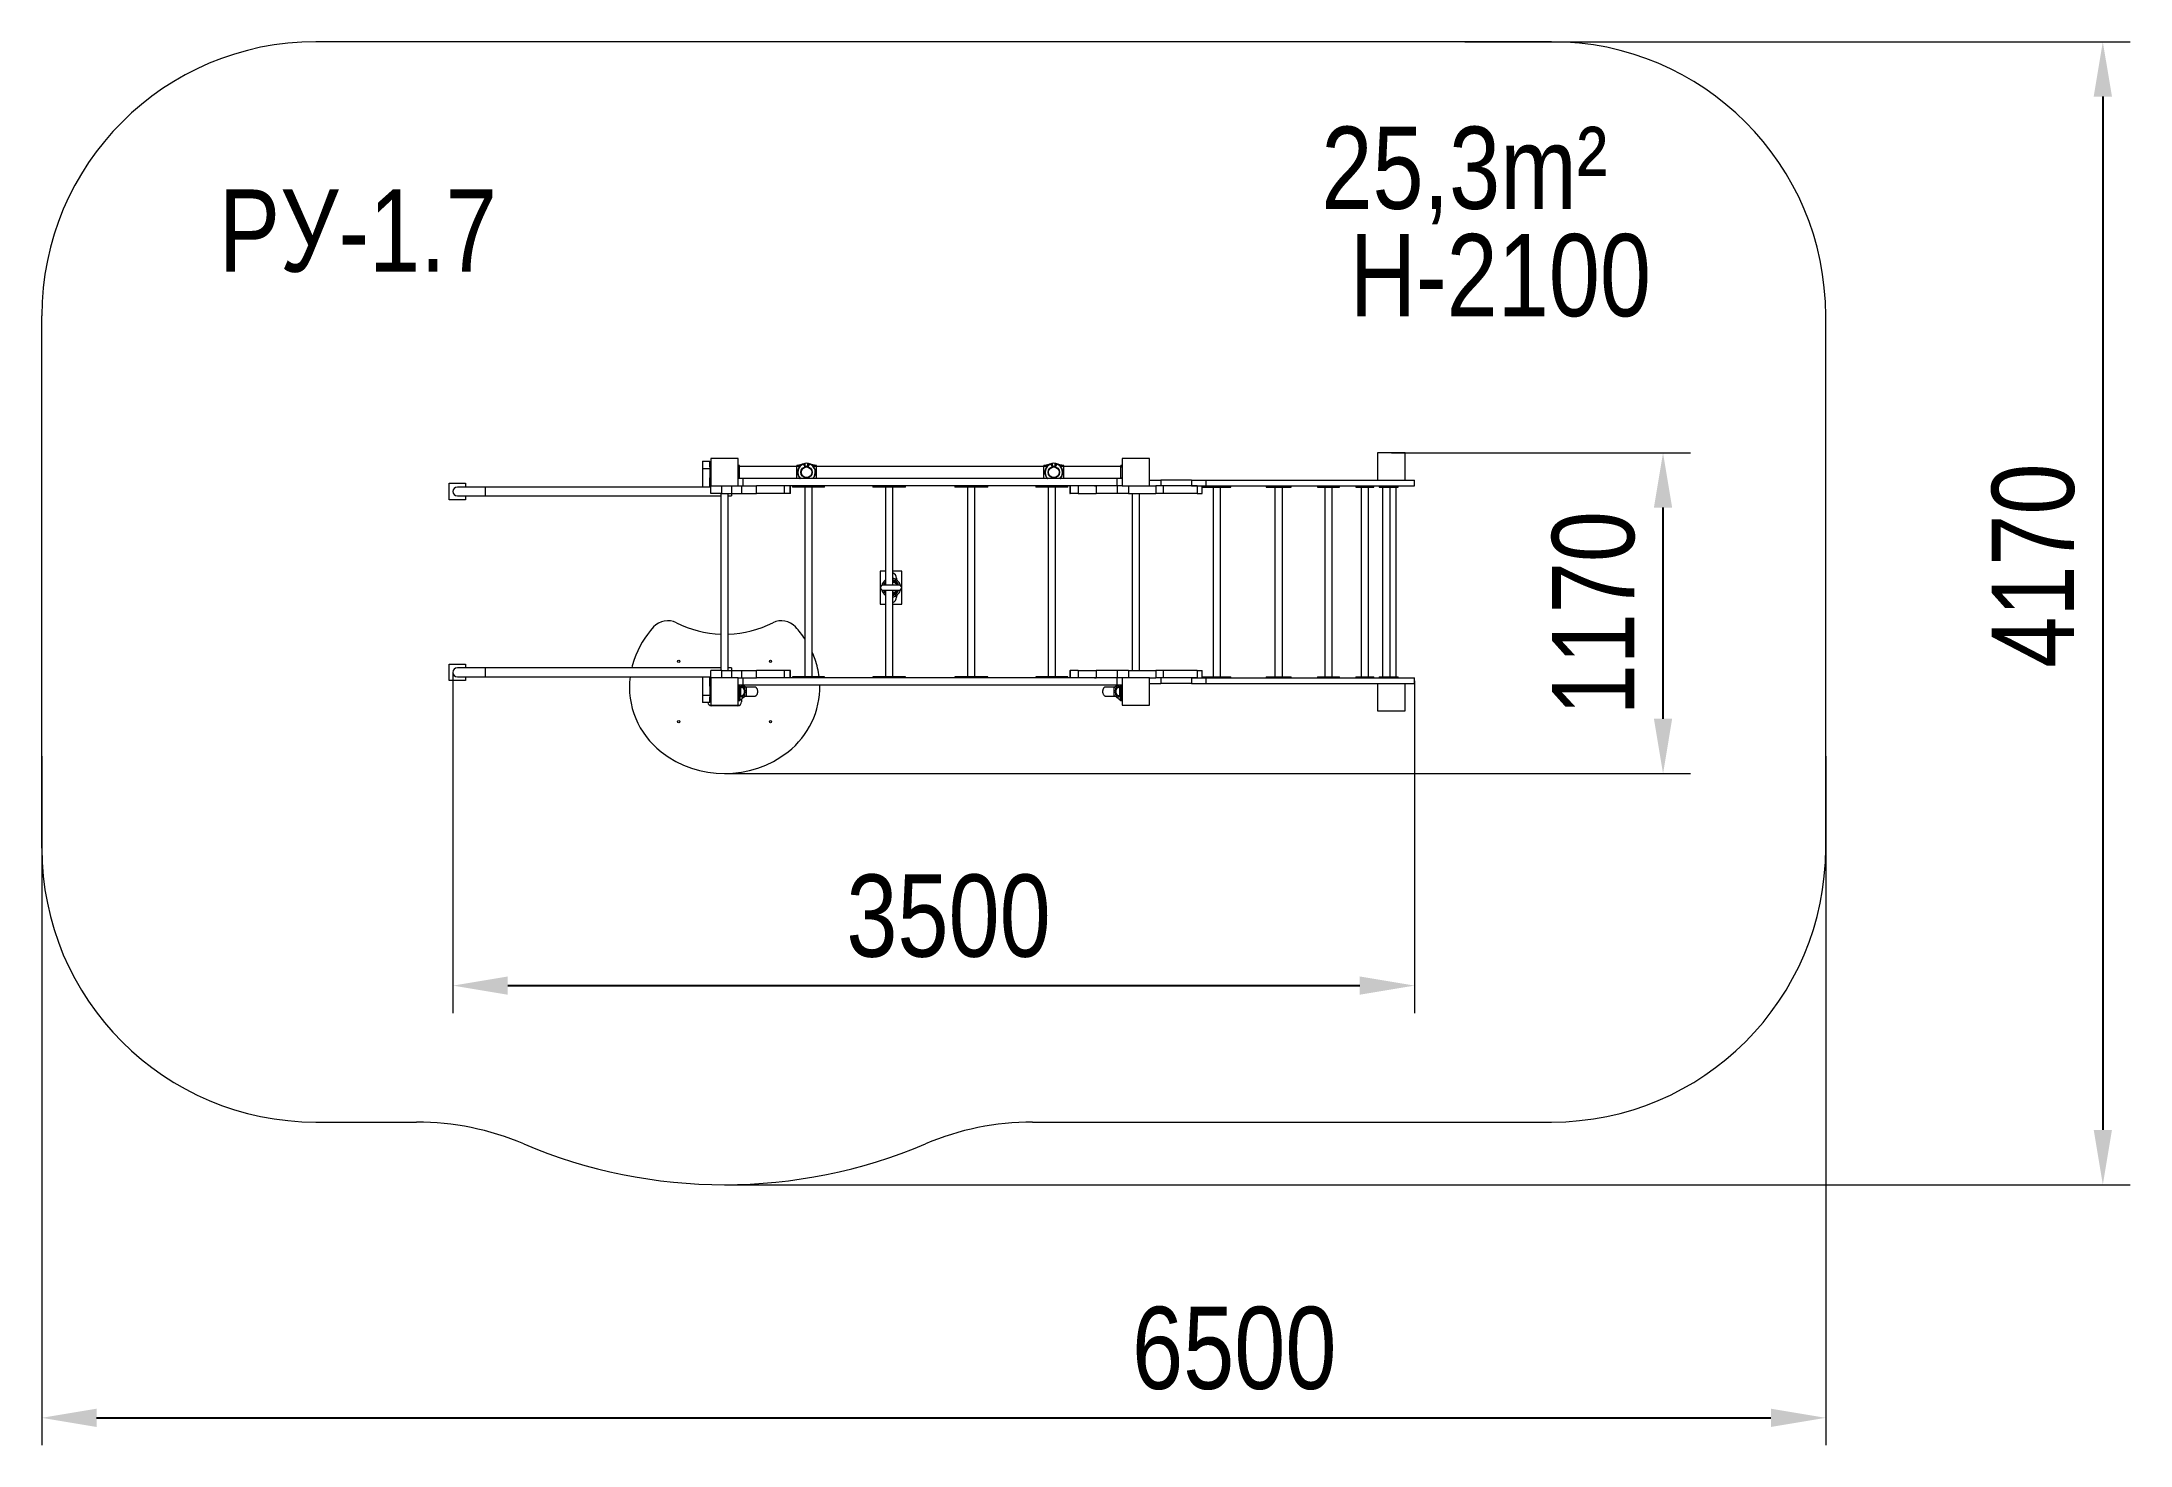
# Model space of a CAD drawing. Header units: millimetres. Extents: x -3588 to 4030, y -3142 to 1979.
import ezdxf

# ---------------------------------------------------------------- set-up
doc = ezdxf.new("R2010")
doc.units = ezdxf.units.MM
for name, color, linetype in [('DIKOM_АРТИКУЛ', 7, 'Continuous'), ('DIKOM_ЗОНА', 80, 'Continuous'), ('DIKOM_ОБЪЕКТ', 7, 'Continuous'), ('DIKOM_РАЗМЕР_ЗОНА', 7, 'Continuous'), ('DIKOM_РАЗМЕР_ОБЪЕКТА', 7, 'Continuous')]:
    doc.layers.add(name, color=color, linetype=linetype)
doc.styles.add('style1', font='arial.ttf', dxfattribs={"width": 0.8})
doc.dimstyles.new('1-50', dxfattribs={"dimtxt": 300, "dimasz": 200, "dimexe": 100, "dimexo": 0, "dimgap": 100, "dimtad": 1, "dimtxsty": 'style1', "dimcen": 200, "dimclrd": 7, "dimclre": 7, "dimclrt": 7, "dimadec": 1, "dimazin": 2, "dimtfac": 1, "dimtmove": 0, "dimatfit": 2, "dimfxl": 0, "dimlwd": 25, "dimlwe": 18, "dimarcsym": 0})

msp = doc.modelspace()

# ---------------------------------------------------------------- texts
at = {"layer": 'DIKOM_АРТИКУЛ', "insert": (-2942.631, 1440.487), "char_height": 300, "width": 1667.53662, "attachment_point": 1, "style": 'style1'}
msp.add_mtext('РУ-1.7', dxfattribs=at)
at = {"layer": 'DIKOM_РАЗМЕР_ОБЪЕКТА', "insert": (1079.642, 1669.603), "char_height": 300, "attachment_point": 1, "style": 'style1'}
msp.add_mtext_dynamic_manual_height_columns('25,3m²', width=5885.53069, gutter_width=20, heights=[0], dxfattribs=at)
at = {"layer": 'DIKOM_РАЗМЕР_ОБЪЕКТА', "insert": (1182.759, 1277.955), "char_height": 300, "width": 1252.54025, "attachment_point": 1, "style": 'style1'}
msp.add_mtext('H-2100', dxfattribs=at)

# ---------------------------------------------------------------- blocks, each defined once
blk = doc.blocks.new('*D9')
at = {"layer": 'Defpoints', "color": 0, "transparency": 16777216}
for p in [(1334.9, 479.5), (2326.1, 479.5), (-1097.4, -691)]:
    blk.add_point(p, dxfattribs=at)
at = {"layer": 'DIKOM_РАЗМЕР_ОБЪЕКТА', "color": 7, "lineweight": 18, "transparency": 16777216}
for p, q in [((1334.9, 479.5), (2426.1, 479.5)), ((-1097.4, -691), (2426.1, -691))]:
    blk.add_line(p, q, dxfattribs=at)
at = {"layer": 'DIKOM_РАЗМЕР_ОБЪЕКТА', "color": 7, "lineweight": 25, "transparency": 16777216}
blk.add_line((2326.1, -491), (2326.1, 279.5), dxfattribs=at)
at = {"layer": 'DIKOM_РАЗМЕР_ОБЪЕКТА', "color": 7, "transparency": 16777216}
for points in [[(2292.7, 279.5), (2359.4, 279.5), (2326.1, 479.5)], [(2292.7, -491), (2359.4, -491), (2326.1, -691)]]:
    blk.add_solid(points, dxfattribs=at)
at = {"layer": 'DIKOM_РАЗМЕР_ОБЪЕКТА', "color": 7, "transparency": 16777216, "insert": (2072.9, -105.8), "char_height": 300, "attachment_point": 5, "rotation": 90, "style": 'style1'}
blk.add_mtext('1170', dxfattribs=at)
blk = doc.blocks.new('*D10')
at = {"layer": 'Defpoints', "color": 0, "transparency": 16777216}
for p in [(1603.3, 1979.5), (-1097.4, -2191), (3930.4, -2191)]:
    blk.add_point(p, dxfattribs=at)
at = {"layer": 'DIKOM_РАЗМЕР_ЗОНА', "color": 7, "lineweight": 18, "transparency": 16777216}
for p, q in [((1603.3, 1979.5), (4030.4, 1979.5)), ((-1097.4, -2191), (4030.4, -2191))]:
    blk.add_line(p, q, dxfattribs=at)
at = {"layer": 'DIKOM_РАЗМЕР_ЗОНА', "color": 7, "lineweight": 25, "transparency": 16777216}
blk.add_line((3930.4, 1779.5), (3930.4, -1991), dxfattribs=at)
at = {"layer": 'DIKOM_РАЗМЕР_ЗОНА', "color": 7, "transparency": 16777216}
for points in [[(3897.1, 1779.5), (3963.8, 1779.5), (3930.4, 1979.5)], [(3897.1, -1991), (3963.8, -1991), (3930.4, -2191)]]:
    blk.add_solid(points, dxfattribs=at)
at = {"layer": 'DIKOM_РАЗМЕР_ЗОНА', "color": 7, "transparency": 16777216, "insert": (3677.3, 67.7), "char_height": 300, "attachment_point": 5, "rotation": 90, "style": 'style1'}
blk.add_mtext('4170', dxfattribs=at)
blk = doc.blocks.new('*D11')
at = {"layer": 'Defpoints', "color": 0, "transparency": 16777216}
for p in [(-2088.4, -321.5), (1419.5, -352), (1419.5, -1464.6)]:
    blk.add_point(p, dxfattribs=at)
at = {"layer": 'DIKOM_РАЗМЕР_ОБЪЕКТА', "color": 7, "lineweight": 18, "transparency": 16777216}
for p, q in [((-2088.4, -321.5), (-2088.4, -1564.6)), ((1419.5, -352), (1419.5, -1564.6))]:
    blk.add_line(p, q, dxfattribs=at)
at = {"layer": 'DIKOM_РАЗМЕР_ОБЪЕКТА', "color": 7, "lineweight": 25, "transparency": 16777216}
blk.add_line((-1888.4, -1464.6), (1219.5, -1464.6), dxfattribs=at)
at = {"layer": 'DIKOM_РАЗМЕР_ОБЪЕКТА', "color": 7, "transparency": 16777216}
for points in [[(-1888.4, -1431.2), (-1888.4, -1497.9), (-2088.4, -1464.6)], [(1219.5, -1431.2), (1219.5, -1497.9), (1419.5, -1464.6)]]:
    blk.add_solid(points, dxfattribs=at)
at = {"layer": 'DIKOM_РАЗМЕР_ОБЪЕКТА', "color": 7, "transparency": 16777216, "insert": (-280.4, -1211.3), "char_height": 300, "attachment_point": 5, "style": 'style1'}
blk.add_mtext('3500', dxfattribs=at)
blk = doc.blocks.new('*D12')
at = {"layer": 'Defpoints', "color": 0, "transparency": 16777216}
for p in [(-3588.4, -627.8), (2919.5, -627.8), (2919.5, -3041.8)]:
    blk.add_point(p, dxfattribs=at)
at = {"layer": 'DIKOM_РАЗМЕР_ЗОНА', "color": 7, "lineweight": 18, "transparency": 16777216}
for p, q in [((-3588.4, -627.8), (-3588.4, -3141.8)), ((2919.5, -627.8), (2919.5, -3141.8))]:
    blk.add_line(p, q, dxfattribs=at)
at = {"layer": 'DIKOM_РАЗМЕР_ЗОНА', "color": 7, "lineweight": 25, "transparency": 16777216}
blk.add_line((-3388.4, -3041.8), (2719.5, -3041.8), dxfattribs=at)
at = {"layer": 'DIKOM_РАЗМЕР_ЗОНА', "color": 7, "transparency": 16777216}
for points in [[(-3388.4, -3008.4), (-3388.4, -3075.1), (-3588.4, -3041.8)], [(2719.5, -3008.4), (2719.5, -3075.1), (2919.5, -3041.8)]]:
    blk.add_solid(points, dxfattribs=at)
at = {"layer": 'DIKOM_РАЗМЕР_ЗОНА', "color": 7, "transparency": 16777216, "insert": (761.9, -2788.6), "char_height": 300, "attachment_point": 5, "style": 'style1'}
blk.add_mtext('6500', dxfattribs=at)

# ---------------------------------------------------------------- dimensions: what is measured, and where the dimension line sits
at = {"layer": 'DIKOM_РАЗМЕР_ЗОНА'}
dim = msp.add_linear_dim(base=(3930.424, -2191.021), p1=(1603.3, 1979.468), p2=(-1097.382, -2191.021), angle=90, text='4170', dimstyle='1-50', dxfattribs=at)
dim.commit()
dim.dimension.update_dxf_attribs({"geometry": '*D10', "text_midpoint": (3930.424, 67.713), "dimtype": 160})
dim = msp.add_linear_dim(base=(2919.509, -3041.782), p1=(-3588.382, -627.782), p2=(2919.509, -627.782), text='6500', dimstyle='1-50', dxfattribs=at)
dim.commit()
dim.dimension.update_dxf_attribs({"geometry": '*D12', "text_midpoint": (761.944, -3041.782), "dimtype": 160})
at = {"layer": 'DIKOM_РАЗМЕР_ОБЪЕКТА'}
dim = msp.add_linear_dim(base=(2326.072, 479.468), p1=(-1097.382, -691.021), p2=(1334.875, 479.468), angle=90, text='1170', dimstyle='1-50', dxfattribs=at)
dim.commit()
dim.dimension.update_dxf_attribs({"geometry": '*D9', "text_midpoint": (2326.072, -105.777), "dimtype": 160})
dim = msp.add_linear_dim(base=(1419.509, -1464.554), p1=(-2088.382, -321.532), p2=(1419.509, -352.032), text='3500', dimstyle='1-50', dxfattribs=at)
dim.commit()
dim.dimension.update_dxf_attribs({"geometry": '*D11', "text_midpoint": (-280.402, -1464.554), "dimtype": 160})

# ---------------------------------------------------------------- linework, layer by layer
at = {"layer": 'DIKOM_ЗОНА', "color": 3, "lineweight": 15}
for p, q in [((1919.509, 1979.468), (-2588.382, 1979.468)), ((-3588.382, -962.532), (-3588.382, 979.468)), ((2919.509, -962.532), (2919.509, 979.468)), ((-2588.382, -1962.532), (-2220.935, -1962.532)), ((26.17, -1962.532), (1919.509, -1962.532))]:
    msp.add_line(p, q, dxfattribs=at)
for centre, radius, start, end in [((-2588.382, 979.468), 1000, 90, 180), ((1919.509, 979.468), 1000, 0, 90), ((-2588.382, -962.532), 1000, 180, 270), ((1919.509, -962.532), 1000, 270, 0), ((-2220.935, -2962.532), 1000, 67.0097821, 90), ((26.17, -2962.532), 1000, 90, 112.9902179), ((-1097.382, -314.352), 1876.67, 247.0097821, 292.9902179)]:
    msp.add_arc(centre, radius, start, end, dxfattribs=at)
at = {"layer": 'DIKOM_ОБЪЕКТ', "color": 7, "linetype": 'Continuous', "lineweight": 15}
for p, q in [((-1047.382, 458.468), (-1147.382, 458.468)), ((-1147.382, 458.468), (-1147.382, 358.468)), ((-1047.382, 358.468), (-1047.382, 458.468)), ((352.607, 458.468), (352.607, 358.468)), ((452.607, 458.468), (352.607, 458.468)), ((452.607, 358.468), (452.607, 458.468)), ((1384.875, 479.468), (1284.875, 479.468)), ((1284.875, 479.468), (1284.875, 379.468)), ((1384.875, 379.468), (1384.875, 479.468)), ((-1178.382, 448.468), (-1178.382, 422.468)), ((-1178.382, 448.468), (-1151.382, 448.468)), ((-1178.382, 422.468), (-1178.382, 354.468)), ((-1178.382, 422.468), (-1151.382, 422.468)), ((-1151.382, 428.468), (-1151.382, 448.468)), ((-1147.382, 428.468), (-1151.382, 428.468)), ((-1151.382, 428.468), (-1151.382, 388.468)), ((-1151.382, 354.468), (-1151.382, 388.468)), ((-1147.382, 388.468), (-1151.382, 388.468)), ((-1043.393, 433.468), (-1047.382, 433.468)), ((-1047.382, 429.897), (-1043.393, 429.897)), ((-1047.382, 428.468), (-1043.393, 428.468)), ((-1047.382, 388.468), (-1043.393, 388.468)), ((-1047.382, 387.039), (-1043.393, 387.039)), ((-1029.225, 385.468), (-1047.382, 385.468)), ((-1043.393, 429.897), (-1043.393, 433.468)), ((-1043.393, 428.468), (-1043.393, 429.897)), ((-834.393, 429.468), (-1043.393, 429.468)), ((-1043.393, 388.468), (-1043.393, 428.468)), ((-1043.393, 387.039), (-1043.393, 388.468)), ((-1043.393, 387.468), (-834.393, 387.468)), ((-1043.393, 385.468), (-1043.393, 387.039)), ((-1029.225, 358.468), (-1029.225, 385.468)), ((334.461, 385.468), (-1029.225, 385.468)), ((-833.981, 433.468), (-834.393, 433.468)), ((-834.393, 433.397), (-834.393, 433.468)), ((-834.393, 431.033), (-834.393, 433.397)), ((-834.393, 385.903), (-834.393, 431.033)), ((-834.393, 385.468), (-834.393, 385.903)), ((-833.981, 433.462), (-833.954, 433.467)), ((-808.208, 436.655), (-806.938, 439.17)), ((-803.3, 429.945), (-808.208, 436.655)), ((-804.414, 385.468), (-803.3, 386.991)), ((-803.3, 429.945), (-803.3, 441.101)), ((-803.3, 386.991), (-803.3, 385.468)), ((-793.485, 429.945), (-793.485, 441.101)), ((-788.578, 436.655), (-793.485, 429.945)), ((-793.485, 386.991), (-792.371, 385.468)), ((-793.485, 386.991), (-793.485, 385.468)), ((-789.847, 439.17), (-788.578, 436.655)), ((-777.823, 434.244), (-778.224, 434.587)), ((-762.788, 433.492), (-764.175, 433.486)), ((-762.393, 433.468), (-762.84, 433.468)), ((-762.84, 433.468), (-762.796, 433.461)), ((-762.393, 433.397), (-762.393, 433.468)), ((-762.393, 431.033), (-762.393, 433.397)), ((-762.393, 385.903), (-762.393, 431.033)), ((67.607, 429.468), (-762.393, 429.468)), ((-762.393, 387.468), (67.607, 387.468)), ((-762.393, 385.468), (-762.393, 385.903)), ((68.019, 433.468), (67.607, 433.468)), ((67.607, 433.397), (67.607, 433.468)), ((67.607, 431.033), (67.607, 433.397)), ((67.607, 385.903), (67.607, 431.033)), ((67.607, 385.468), (67.607, 385.903)), ((68.019, 433.462), (68.046, 433.467)), ((93.792, 436.655), (95.062, 439.17)), ((98.7, 429.945), (93.792, 436.655)), ((97.586, 385.468), (98.7, 386.991)), ((98.7, 429.945), (98.7, 441.101)), ((98.7, 386.991), (98.7, 385.468)), ((108.515, 429.945), (108.515, 441.101)), ((113.422, 436.655), (108.515, 429.945)), ((108.515, 386.991), (109.629, 385.468)), ((108.515, 386.991), (108.515, 385.468)), ((112.153, 439.17), (113.422, 436.655)), ((124.177, 434.244), (123.776, 434.587)), ((139.212, 433.492), (137.825, 433.486)), ((139.607, 433.468), (139.16, 433.468)), ((139.16, 433.468), (139.204, 433.461)), ((139.607, 433.397), (139.607, 433.468)), ((139.607, 431.033), (139.607, 433.397)), ((139.607, 385.903), (139.607, 431.033)), ((348.607, 429.468), (139.607, 429.468)), ((139.607, 387.468), (348.607, 387.468)), ((139.607, 385.468), (139.607, 385.903)), ((334.461, 358.468), (334.461, 385.468)), ((352.607, 385.468), (334.461, 385.468)), ((352.607, 433.468), (348.607, 433.468)), ((348.607, 429.897), (348.607, 433.468)), ((348.607, 429.897), (352.607, 429.897)), ((348.607, 428.468), (348.607, 429.897)), ((348.607, 428.468), (352.607, 428.468)), ((348.607, 388.468), (348.607, 428.468)), ((348.607, 388.468), (352.607, 388.468)), ((348.607, 387.039), (348.607, 388.468)), ((348.607, 387.039), (352.607, 387.039)), ((348.607, 385.468), (348.607, 387.039)), ((-2102.382, 308.468), (-2102.382, 368.468)), ((-2102.382, 368.468), (-2042.382, 368.468)), ((-2042.382, 308.468), (-2102.382, 308.468)), ((-1970.382, 354.468), (-2072.382, 354.468)), ((-2072.382, 322.468), (-1970.382, 322.468)), ((-2042.382, 368.468), (-2042.382, 354.468)), ((-2042.382, 322.468), (-2042.382, 308.468)), ((-1147.491, 354.468), (-1970.382, 354.468)), ((-1970.382, 354.468), (-1970.382, 322.468)), ((-1970.382, 322.468), (-1110.991, 322.468)), ((-1147.491, 331.468), (-1147.491, 358.468)), ((-1147.382, 358.468), (-1147.491, 358.468)), ((-1107.491, 331.468), (-1147.491, 331.468)), ((-1147.382, 358.468), (-1047.382, 358.468)), ((-1110.991, 331.468), (-1110.991, -314.532)), ((-1107.491, 331.468), (-1107.491, 358.468)), ((-1107.491, 331.468), (-1070.595, 331.468)), ((-1083.991, -314.532), (-1083.991, 331.468)), ((-1083.991, 322.468), (-1072.382, 322.468)), ((-1072.382, 331.468), (-1072.382, 322.468)), ((-1070.595, 331.468), (-1070.595, 358.468)), ((-1070.595, 331.468), (-1033.921, 331.468)), ((-1047.382, 358.468), (-1033.921, 358.468)), ((-1033.921, 331.468), (-1033.921, 358.468)), ((-1033.921, 358.468), (-981.578, 358.468)), ((-1033.921, 331.468), (-981.578, 331.468)), ((-981.578, 331.468), (-981.578, 358.468)), ((-978.299, 358.468), (-981.578, 358.468)), ((334.461, 358.468), (-981.578, 358.468)), ((-878.397, 331.468), (-981.578, 331.468)), ((-878.397, 331.468), (-878.397, 358.468)), ((-858.781, 331.468), (-878.397, 331.468)), ((-858.781, 331.468), (-858.781, 358.468)), ((-856.471, 331.468), (-858.781, 331.468)), ((-856.471, 331.468), (-856.471, 358.468)), ((-849.733, 358.468), (-849.733, 354.468)), ((-834.894, 354.468), (-849.733, 354.468)), ((-834.894, 354.468), (-834.894, 358.468)), ((-757.603, 354.468), (-834.894, 354.468)), ((-804.587, 354.468), (-804.587, -337.532)), ((-777.587, -337.532), (-777.587, 354.468)), ((-757.603, 354.468), (-757.603, 358.468)), ((-732.442, 354.468), (-757.603, 354.468)), ((-732.442, 354.468), (-732.442, 358.468)), ((-557.18, 358.468), (-557.18, 354.468)), ((-538.756, 354.468), (-557.18, 354.468)), ((-538.756, 354.468), (-538.756, 358.468)), ((-459.005, 354.468), (-538.756, 354.468)), ((-510.804, 354.468), (-510.804, -3.472)), ((-483.804, -3.472), (-483.804, 354.468)), ((-459.005, 354.468), (-459.005, 358.468)), ((-437.429, 354.468), (-459.005, 354.468)), ((-437.429, 354.468), (-437.429, 358.468)), ((-257.433, 358.468), (-257.433, 354.468)), ((-235.857, 354.468), (-257.433, 354.468)), ((-235.857, 354.468), (-235.857, 358.468)), ((-156.106, 354.468), (-235.857, 354.468)), ((-211.058, 354.468), (-211.058, -337.532)), ((-184.058, -337.532), (-184.058, 354.468)), ((-156.106, 354.468), (-156.106, 358.468)), ((-137.682, 354.468), (-156.106, 354.468)), ((-137.682, 354.468), (-137.682, 358.468)), ((37.58, 358.468), (37.58, 354.468)), ((62.741, 354.468), (37.58, 354.468)), ((62.741, 354.468), (62.741, 358.468)), ((140.032, 354.468), (62.741, 354.468)), ((82.725, 354.468), (82.725, -337.532)), ((109.725, -337.532), (109.725, 354.468)), ((140.032, 354.468), (140.032, 358.468)), ((154.871, 354.468), (140.032, 354.468)), ((154.871, 354.468), (154.871, 358.468)), ((161.603, 358.468), (161.603, 331.468)), ((161.603, 331.468), (163.693, 331.468)), ((163.693, 358.468), (163.693, 331.468)), ((193.033, 331.468), (163.693, 331.468)), ((193.033, 358.468), (193.033, 331.468)), ((193.033, 331.468), (257.886, 331.468)), ((251.997, 358.468), (257.886, 358.468)), ((257.886, 358.468), (257.886, 331.468)), ((334.57, 358.468), (257.886, 358.468)), ((334.57, 331.468), (257.886, 331.468)), ((334.57, 358.468), (334.57, 331.468)), ((352.618, 358.468), (334.57, 358.468)), ((375.743, 331.468), (334.57, 331.468)), ((352.607, 358.468), (452.607, 358.468)), ((375.743, 358.468), (375.743, 331.468)), ((375.743, 331.468), (475.728, 331.468)), ((389.118, 331.468), (389.118, -314.532)), ((416.118, -314.532), (416.118, 331.468)), ((452.607, 379.468), (493.61, 379.468)), ((452.607, 358.468), (475.728, 358.468)), ((475.728, 358.468), (475.728, 331.468)), ((503.085, 358.468), (475.728, 358.468)), ((503.085, 331.468), (475.728, 331.468)), ((493.61, 379.468), (493.61, 358.468)), ((605.708, 379.468), (493.61, 379.468)), ((605.708, 358.468), (493.61, 358.468)), ((503.085, 358.468), (503.085, 331.468)), ((626.132, 358.468), (503.085, 358.468)), ((626.132, 331.468), (503.085, 331.468)), ((605.708, 379.468), (605.708, 358.468)), ((605.708, 379.468), (658.357, 379.468)), ((605.708, 358.468), (658.357, 358.468)), ((626.132, 358.468), (626.132, 331.468)), ((626.132, 358.468), (635.622, 358.468)), ((626.132, 331.468), (645.13, 331.468)), ((645.13, 331.468), (645.13, 358.468)), ((647.415, 358.468), (647.415, 354.468)), ((647.415, 354.468), (679.93, 354.468)), ((658.357, 379.468), (658.357, 358.468)), ((658.357, 379.468), (1419.509, 379.468)), ((658.357, 358.468), (1419.509, 358.468)), ((679.93, 358.468), (679.93, 354.468)), ((679.93, 354.468), (742.331, 354.468)), ((685.115, 354.468), (685.115, -337.532)), ((712.116, -337.532), (712.116, 354.468)), ((742.331, 358.468), (742.331, 354.468)), ((742.331, 354.468), (749.817, 354.468)), ((749.817, 354.468), (749.817, 358.468)), ((877.749, 358.468), (877.749, 354.468)), ((877.749, 354.468), (912.917, 354.468)), ((910.319, 354.468), (910.319, -337.532)), ((912.917, 358.468), (912.917, 354.468)), ((912.917, 354.468), (965.058, 354.468)), ((937.319, -337.532), (937.319, 354.468)), ((965.058, 358.468), (965.058, 354.468)), ((965.058, 354.468), (969.889, 354.468)), ((969.889, 354.468), (969.889, 358.468)), ((1065.678, 358.468), (1065.678, 354.468)), ((1065.678, 354.468), (1102.983, 354.468)), ((1092.229, 354.468), (1092.229, -337.532)), ((1102.983, 358.468), (1102.983, 354.468)), ((1102.983, 354.468), (1143.087, 354.468)), ((1119.229, -337.532), (1119.229, 354.468)), ((1143.087, 358.468), (1143.087, 354.468)), ((1143.087, 354.468), (1145.782, 354.468)), ((1145.782, 354.468), (1145.782, 358.468)), ((1204.802, 358.468), (1204.802, 354.468)), ((1204.802, 354.468), (1243.655, 354.468)), ((1224.652, 354.468), (1224.652, -337.532)), ((1243.655, 358.468), (1243.655, 354.468)), ((1243.655, 354.468), (1270.356, 354.468)), ((1251.652, -337.532), (1251.652, 354.468)), ((1270.356, 358.468), (1270.356, 354.468)), ((1270.356, 354.468), (1271.503, 354.468)), ((1271.503, 354.468), (1271.503, 358.468)), ((1290.383, 358.468), (1290.383, 354.468)), ((1290.383, 354.468), (1330.142, 354.468)), ((1303.078, 354.468), (1303.078, -337.532)), ((1330.078, -337.532), (1330.078, 354.468)), ((1330.142, 358.468), (1330.142, 354.468)), ((1330.142, 354.468), (1342.532, 354.468)), ((1342.532, 358.468), (1342.532, 354.468)), ((1342.532, 354.468), (1342.773, 354.468)), ((1342.773, 354.468), (1342.773, 358.468)), ((1342.773, 354.468), (1359.508, 354.468)), ((1352.111, -337.532), (1352.111, 354.468)), ((1359.508, 354.468), (1359.508, 358.468)), ((1419.509, 358.468), (1419.509, 379.468)), ((-530.238, 47.528), (-530.238, -72.472)), ((-510.804, 47.528), (-530.238, 47.528)), ((-450.238, 47.528), (-483.804, 47.528)), ((-470.238, 22.313), (-470.238, 16.251)), ((-450.238, -72.472), (-450.238, 47.528)), ((-530.238, -72.472), (-510.804, -72.472)), ((-460.238, -3.472), (-520.238, -3.472)), ((-520.238, -21.472), (-460.238, -21.472)), ((-510.804, -21.472), (-510.804, -337.532)), ((-483.804, -337.532), (-483.804, -21.472)), ((-483.804, -72.472), (-450.238, -72.472)), ((-470.238, -41.194), (-470.238, -47.649)), ((-2102.382, -351.532), (-2102.382, -291.532)), ((-2102.382, -291.532), (-2042.382, -291.532)), ((-2042.382, -291.532), (-2042.382, -305.532)), ((-2042.382, -351.532), (-2102.382, -351.532)), ((-1970.382, -305.532), (-2072.382, -305.532)), ((-2072.382, -337.532), (-1970.382, -337.532)), ((-2042.382, -337.532), (-2042.382, -351.532)), ((-1110.991, -305.532), (-1970.382, -305.532)), ((-1970.382, -305.532), (-1970.382, -337.532)), ((-1970.382, -337.532), (-1147.491, -337.532)), ((-1178.382, -337.532), (-1178.382, -405.532)), ((-1151.382, -371.532), (-1151.382, -337.532)), ((-1151.382, -341.532), (-1147.491, -341.532)), ((-1147.382, -371.532), (-1151.382, -371.532)), ((-1151.382, -371.532), (-1151.382, -411.532)), ((-1147.491, -341.532), (-1147.491, -314.532)), ((-1107.491, -314.532), (-1147.491, -314.532)), ((-1147.382, -341.532), (-1147.491, -341.532)), ((-1047.382, -341.532), (-1147.382, -341.532)), ((-1147.382, -341.532), (-1147.382, -441.532)), ((-1107.491, -341.532), (-1107.491, -314.532)), ((-1107.491, -314.532), (-1070.595, -314.532)), ((-1072.382, -305.532), (-1083.991, -305.532)), ((-1072.382, -305.532), (-1072.382, -314.532)), ((-1070.595, -341.532), (-1070.595, -314.532)), ((-1070.595, -314.532), (-1033.921, -314.532)), ((-1047.382, -341.532), (-1033.921, -341.532)), ((-1047.382, -441.532), (-1047.382, -341.532)), ((-1029.225, -368.532), (-1047.382, -368.532)), ((-1046.893, -368.532), (-1046.893, -391.558)), ((-1037.623, -374.828), (-1036.521, -374.558)), ((-1036.521, -374.558), (-1036.206, -374.574)), ((-1033.921, -341.532), (-1033.921, -314.532)), ((-1033.921, -314.532), (-981.578, -314.532)), ((-1033.921, -341.532), (-981.578, -341.532)), ((-1024.396, -373.407), (-1030.307, -368.532)), ((-1029.225, -368.532), (-1029.225, -341.532)), ((334.461, -368.532), (-1029.225, -368.532)), ((-981.578, -341.532), (-981.578, -314.532)), ((-878.397, -314.532), (-981.578, -314.532)), ((-978.299, -341.532), (-981.578, -341.532)), ((334.461, -341.532), (-981.578, -341.532)), ((-878.397, -341.532), (-878.397, -314.532)), ((-858.781, -314.532), (-878.397, -314.532)), ((-858.781, -341.532), (-858.781, -314.532)), ((-856.471, -314.532), (-858.781, -314.532)), ((-856.471, -341.532), (-856.471, -314.532)), ((-849.733, -337.532), (-849.733, -341.532)), ((-834.894, -337.532), (-849.733, -337.532)), ((-834.894, -341.532), (-834.894, -337.532)), ((-757.603, -337.532), (-834.894, -337.532)), ((-757.603, -341.532), (-757.603, -337.532)), ((-732.442, -337.532), (-757.603, -337.532)), ((-732.442, -341.532), (-732.442, -337.532)), ((-557.18, -337.532), (-557.18, -341.532)), ((-538.756, -337.532), (-557.18, -337.532)), ((-538.756, -341.532), (-538.756, -337.532)), ((-459.005, -337.532), (-538.756, -337.532)), ((-459.005, -341.532), (-459.005, -337.532)), ((-437.429, -337.532), (-459.005, -337.532)), ((-437.429, -341.532), (-437.429, -337.532)), ((-257.433, -337.532), (-257.433, -341.532)), ((-235.857, -337.532), (-257.433, -337.532)), ((-235.857, -341.532), (-235.857, -337.532)), ((-156.106, -337.532), (-235.857, -337.532)), ((-156.106, -341.532), (-156.106, -337.532)), ((-137.682, -337.532), (-156.106, -337.532)), ((-137.682, -341.532), (-137.682, -337.532)), ((37.58, -337.532), (37.58, -341.532)), ((62.741, -337.532), (37.58, -337.532)), ((62.741, -341.532), (62.741, -337.532)), ((140.032, -337.532), (62.741, -337.532)), ((140.032, -341.532), (140.032, -337.532)), ((154.871, -337.532), (140.032, -337.532)), ((154.871, -341.532), (154.871, -337.532)), ((161.603, -314.532), (161.603, -341.532)), ((161.603, -314.532), (163.693, -314.532)), ((163.693, -314.532), (163.693, -341.532)), ((193.033, -314.532), (163.693, -314.532)), ((193.033, -314.532), (193.033, -341.532)), ((193.033, -314.532), (257.886, -314.532)), ((251.997, -341.532), (257.886, -341.532)), ((257.886, -314.532), (257.886, -341.532)), ((334.57, -314.532), (257.886, -314.532)), ((334.57, -341.532), (257.886, -341.532)), ((335.509, -368.532), (329.635, -373.369)), ((334.461, -368.532), (334.461, -341.532)), ((352.607, -368.532), (334.461, -368.532)), ((334.57, -314.532), (334.57, -341.532)), ((375.743, -314.532), (334.57, -314.532)), ((352.618, -341.532), (334.57, -341.532)), ((341.442, -374.546), (341.738, -374.532)), ((341.738, -374.532), (342.841, -374.801)), ((352.107, -391.532), (352.107, -368.532)), ((352.607, -341.532), (352.607, -441.532)), ((452.607, -341.532), (352.607, -341.532)), ((375.743, -314.532), (375.743, -341.532)), ((375.743, -314.532), (475.728, -314.532)), ((452.607, -341.532), (475.728, -341.532)), ((452.607, -441.532), (452.607, -341.532)), ((452.607, -362.532), (493.61, -362.532)), ((475.728, -314.532), (475.728, -341.532)), ((503.085, -314.532), (475.728, -314.532)), ((503.085, -341.532), (475.728, -341.532)), ((493.61, -341.532), (493.61, -362.532)), ((605.708, -341.532), (493.61, -341.532)), ((605.708, -362.532), (493.61, -362.532)), ((503.085, -314.532), (503.085, -341.532)), ((626.132, -314.532), (503.085, -314.532)), ((626.132, -341.532), (503.085, -341.532)), ((605.708, -341.532), (605.708, -362.532)), ((605.708, -341.532), (658.357, -341.532)), ((605.708, -362.532), (658.357, -362.532)), ((626.132, -314.532), (626.132, -341.532)), ((626.132, -314.532), (645.13, -314.532)), ((626.132, -341.532), (635.622, -341.532)), ((645.13, -341.532), (645.13, -314.532)), ((647.415, -337.532), (647.415, -341.532)), ((647.415, -337.532), (679.93, -337.532)), ((658.357, -341.532), (658.357, -362.532)), ((658.357, -341.532), (1419.509, -341.532)), ((658.357, -362.532), (1419.509, -362.532)), ((679.93, -337.532), (679.93, -341.532)), ((679.93, -337.532), (742.331, -337.532)), ((742.331, -337.532), (742.331, -341.532)), ((742.331, -337.532), (749.817, -337.532)), ((749.817, -341.532), (749.817, -337.532)), ((877.749, -337.532), (877.749, -341.532)), ((877.749, -337.532), (912.917, -337.532)), ((912.917, -337.532), (912.917, -341.532)), ((912.917, -337.532), (965.058, -337.532)), ((965.058, -337.532), (965.058, -341.532)), ((965.058, -337.532), (969.889, -337.532)), ((969.889, -341.532), (969.889, -337.532)), ((1065.678, -337.532), (1065.678, -341.532)), ((1065.678, -337.532), (1102.983, -337.532)), ((1102.983, -337.532), (1102.983, -341.532)), ((1102.983, -337.532), (1143.087, -337.532)), ((1143.087, -337.532), (1143.087, -341.532)), ((1143.087, -337.532), (1145.782, -337.532)), ((1145.782, -341.532), (1145.782, -337.532)), ((1204.802, -337.532), (1204.802, -341.532)), ((1204.802, -337.532), (1243.655, -337.532)), ((1243.655, -337.532), (1243.655, -341.532)), ((1243.655, -337.532), (1270.356, -337.532)), ((1270.356, -337.532), (1270.356, -341.532)), ((1270.356, -337.532), (1271.503, -337.532)), ((1271.503, -341.532), (1271.503, -337.532)), ((1284.875, -362.532), (1284.875, -462.532)), ((1290.383, -337.532), (1290.383, -341.532)), ((1290.383, -337.532), (1330.142, -337.532)), ((1330.142, -337.532), (1330.142, -341.532)), ((1330.142, -337.532), (1342.532, -337.532)), ((1342.532, -337.532), (1342.532, -341.532)), ((1342.532, -337.532), (1342.773, -337.532)), ((1342.773, -341.532), (1342.773, -337.532)), ((1342.773, -337.532), (1359.508, -337.532)), ((1359.508, -341.532), (1359.508, -337.532)), ((1384.875, -462.532), (1384.875, -362.532)), ((1419.509, -362.532), (1419.509, -341.532)), ((-1178.382, -405.532), (-1178.382, -431.532)), ((-1164.882, -405.532), (-1178.382, -405.532)), ((-1164.882, -431.532), (-1178.382, -431.532)), ((-1151.382, -405.532), (-1164.882, -405.532)), ((-1151.382, -431.532), (-1164.882, -431.532)), ((-1151.827, -441.532), (-1147.382, -441.532)), ((-1151.382, -431.532), (-1151.382, -411.532)), ((-1147.382, -411.532), (-1151.382, -411.532)), ((-1147.382, -441.532), (-1047.382, -441.532)), ((-1050.421, -443.532), (-1144.344, -443.532)), ((-1047.382, -441.532), (-1042.937, -441.532)), ((-1046.893, -391.558), (-1046.893, -424.558)), ((-1046.893, -424.558), (-1044.272, -424.558)), ((-1044.272, -424.558), (-1044.271, -424.558)), ((-1036.524, -408.558), (-1037.626, -408.289)), ((-1036.228, -408.544), (-1036.524, -408.558)), ((-1035.421, -418.788), (-1035.421, -428.532)), ((341.735, -408.532), (341.421, -408.516)), ((342.838, -408.262), (341.735, -408.532)), ((346.126, -423.302), (346.136, -423.314)), ((349.483, -424.532), (352.107, -424.532)), ((352.107, -424.532), (352.107, -391.532)), ((352.607, -441.532), (452.607, -441.532)), ((1284.875, -462.532), (1384.875, -462.532))]:
    msp.add_line(p, q, dxfattribs=at)
at = {"layer": 'DIKOM_ОБЪЕКТ', "color": 7, "linetype": 'Continuous', "lineweight": 15, "flags": 128}
for points in [[(-512.756, -3.472), (-511.711, -1.202), (-510.804, 0.378)], [(-481.774, 9.462), (-483.111, 9.932), (-483.804, 10.141)], [(-510.804, -25.321), (-511.711, -23.741), (-512.756, -21.472)], [(-510.804, -1.08), (-511.889, -3.308), (-511.958, -3.472)], [(-511.958, -21.472), (-511.284, -22.951), (-510.804, -23.863)]]:
    msp.add_lwpolyline(points, dxfattribs=at)
at = {"layer": 'DIKOM_ОБЪЕКТ', "color": 7, "linetype": 'Continuous', "lineweight": 15}
for centre, radius in [((-798.393, 408.468), 20.697), ((-798.393, 408.468), 19.36), ((103.607, 408.468), 20.697), ((103.607, 408.468), 19.36), ((-1264.921, -281.532), 4), ((-929.844, -281.532), 4), ((-1264.921, -501.532), 4), ((-929.844, -501.532), 4)]:
    msp.add_circle(centre, radius, dxfattribs=at)
for centre, radius, start, end in [((-833.798, 482.049), 48.656, 269.2994125, 295.6890895), ((-830.698, 451.614), 20.909, 259.8232318, 305.4814233), ((-830.816, 361.752), 24.414, 76.2656372, 98.4241533), ((-798.393, 408.468), 31.869, 105.5541354, 226.1955894), ((-798.393, 408.468), 33, 102.0170812, 127.6750339), ((-798.393, 408.468), 33, 98.5522596, 102.0170812), ((-798.393, 408.468), 33, 81.4477404, 98.5522596), ((-798.393, 408.468), 22.03, 77.1288366, 102.8711634), ((-798.393, 408.468), 22.03, 257.1288366, 282.8711634), ((-798.393, 408.468), 33, 77.9829188, 81.4477404), ((-798.393, 408.468), 33, 52.3249661, 77.9829188), ((-798.393, 408.468), 31.869, 313.8044106, 74.4458646), ((-762.988, 482.049), 48.656, 244.3109105, 270.7005875), ((-766.087, 451.614), 20.909, 234.5185767, 280.1767682), ((-765.982, 362.034), 24.137, 81.4471711, 103.8630384), ((68.202, 482.05), 48.657, 269.2995524, 295.6888831), ((71.302, 451.614), 20.909, 259.8233794, 305.4812757), ((71.184, 361.751), 24.415, 76.2661, 98.4237242), ((103.607, 408.468), 31.869, 105.5541354, 226.1955894), ((103.607, 408.468), 33, 102.0170812, 127.6750339), ((103.607, 408.468), 33, 98.5522596, 102.0170812), ((103.607, 408.468), 33, 81.4477404, 98.5522596), ((103.607, 408.468), 22.03, 77.1288366, 102.8711634), ((103.607, 408.468), 22.03, 257.1288366, 282.8711634), ((103.607, 408.468), 33, 77.9829188, 81.4477404), ((103.607, 408.468), 33, 52.3249661, 77.9829188), ((103.607, 408.468), 31.869, 313.8044106, 74.4458646), ((139.012, 482.05), 48.657, 244.3110293, 270.7005352), ((135.913, 451.614), 20.909, 234.5184291, 280.1769158), ((136.018, 362.033), 24.138, 81.4476522, 103.8625236), ((-2072.382, 338.468), 16, 90, 270), ((-490.238, -12.472), 35, 125.9868614, 166.7385245), ((-490.238, -12.472), 28.974, 135.2200089, 161.9029822), ((-490.238, -12.472), 26.49, 140.9292317, 160.1383048), ((-490.238, -12.472), 25.75, 143.0041626, 159.5423735), ((-490.238, -12.472), 25.01, 145.3167754, 158.9086437), ((-490.238, -12.472), 24.99, 145.3830953, 158.8909566), ((-490.238, 22.313), 20, 0, 71.2342054), ((-490.238, -12.472), 35, 13.2614755, 79.4071404), ((-490.238, -12.472), 28.974, 18.0970178, 77.1697036), ((-490.238, -12.472), 26.49, 32.3338292, 75.9431526), ((-490.238, -12.472), 25.75, 44.2543693, 75.5305083), ((-490.238, -12.472), 25.01, 53.4153444, 75.0926067), ((-490.238, -12.472), 24.99, 53.6428638, 75.0803989), ((-490.238, -12.472), 24.25, 61.5871283, 74.6140323), ((-484.274, -11.376), 20.987, 22.1246935, 88.7173313), ((-484.274, -11.376), 17.987, 26.0681402, 88.5033526), ((-520.238, -12.472), 9, 90, 270), ((-490.238, -12.472), 35, 193.2614755, 234.0131386), ((-490.238, -12.472), 28.974, 198.0970178, 224.7799911), ((-490.238, -12.472), 26.49, 199.8616952, 219.0707683), ((-490.238, -12.472), 25.75, 200.4576265, 216.9958374), ((-490.238, -12.472), 25.01, 201.0913563, 214.6832246), ((-490.238, -12.472), 24.99, 201.1090434, 214.6169047), ((-490.238, -12.472), 35, 280.5928596, 346.7385245), ((-484.274, -11.376), 20.987, 271.2826687, 331.2457967), ((-484.274, -11.376), 17.987, 271.4966474, 325.8551608), ((-490.238, -12.472), 28.974, 282.8302964, 341.9029822), ((-490.238, -12.472), 26.49, 284.0568474, 340.1383048), ((-490.238, -12.472), 25.75, 284.4694917, 336.5677251), ((-490.238, -12.472), 25.01, 284.9073933, 327.40675), ((-490.238, -12.472), 24.99, 284.9196011, 327.1792306), ((-490.238, -12.472), 24.25, 285.3859677, 319.234966), ((-490.238, -12.472), 23.51, 285.8828418, 311.9253374), ((-490.238, -47.649), 20, 288.7657946, 0), ((-460.238, -12.472), 9, 270, 90), ((-1304.506, -203.083), 70, 63.405693, 137.7081369), ((-1097.382, 210.636), 392.67, 243.405693, 268.0139095), ((-1097.382, 210.636), 392.67, 271.9543483, 296.594307), ((-890.259, -203.083), 70, 42.2918631, 116.594307), ((-1097.382, -391.497), 350, 137.7081369, 160.5158487), ((-1097.382, -391.497), 350, 33.2217056, 42.2918631), ((-1144.519, -374.82), 300, 160.5158487, 166.6464616), ((-1097.382, -391.497), 350, 19.4841513, 23.9782666), ((-1050.246, -374.82), 300, 7.1398905, 19.4841513), ((-2072.382, -321.532), 16, 90, 270), ((-1144.519, -374.82), 300, 172.8601095, 232.0624748), ((-1144.344, -354.532), 15, 102.1103614, 117.9834674), ((-1036.342, -372.566), 2.013, 273.8590728, 19.4826917), ((-1050.246, -374.82), 300, 307.9375252, 1.20095), ((341.575, -372.54), 2.011, 160.4594932, 266.2082014), ((-1144.344, -428.532), 15, 191.536959, 270), ((-1050.421, -428.532), 15, 270, 0), ((-1046.893, -424.058), 0.5, 191.7083657, 270), ((-1036.361, -410.55), 2.011, 340.4558087, 86.2083267), ((-1018.447, -368.153), 19.728, 253.8750495, 268.2009168), ((-1018.452, -414.987), 19.754, 91.7848858, 106.0882486), ((323.661, -414.935), 19.727, 73.8739799, 88.2006151), ((323.666, -368.101), 19.757, 271.7851095, 286.0866531), ((341.556, -410.524), 2.012, 93.8492734, 199.4924911), ((352.107, -424.032), 0.5, 270, 0), ((-1097.382, -314.352), 376.67, 232.0624748, 307.9375252)]:
    msp.add_arc(centre, radius, start, end, dxfattribs=at)
for points, knots in [([(-834.393, 433.397), (-834.317, 433.409), (-834.051, 433.451), (-834.01, 433.458), (-833.981, 433.462)], [0, 0, 0, 0, 0.28410045, 1, 1, 1, 1]), ([(-812.781, 438.195), (-812.836, 438.169), (-812.933, 438.122), (-813.247, 437.976), (-813.681, 437.778), (-814.282, 437.513), (-815.1, 437.168), (-816.237, 436.715), (-817.846, 436.127), (-819.925, 435.46), (-822.458, 434.783), (-825.244, 434.199), (-828.29, 433.756), (-831.197, 433.492), (-833.119, 433.483), (-833.954, 433.479)], [0, 0, 0, 0, 0.05636235, 0.10184924, 0.14047444, 0.17720642, 0.21551994, 0.26383576, 0.33182517, 0.42499607, 0.52803546, 0.64831972, 0.76829058, 0.89924758, 1, 1, 1, 1]), ([(-818.562, 434.587), (-819.126, 434.13), (-820.703, 432.854), (-823.047, 430.426), (-825.527, 427.17), (-827.665, 423.481), (-829.505, 419.126), (-830.822, 414.163), (-831.347, 408.678), (-830.886, 403.083), (-829.593, 398.067), (-827.771, 393.67), (-825.733, 390.121), (-823.765, 387.361), (-822.414, 385.971), (-821.925, 385.468)], [0, 0, 0, 0, 0.03964545, 0.1107272, 0.18298902, 0.26135523, 0.34106434, 0.43819854, 0.53797112, 0.63772128, 0.74046393, 0.81691373, 0.89458767, 0.9618458, 1, 1, 1, 1]), ([(-806.938, 439.17), (-806.647, 439.63), (-806.147, 440.422), (-805.524, 440.649), (-805.263, 440.745)], [0, 0, 0, 0, 0.58177071, 1, 1, 1, 1]), ([(-791.522, 440.745), (-791.159, 440.59), (-790.535, 440.324), (-790.05, 439.51), (-789.847, 439.17)], [0, 0, 0, 0, 0.58247599, 1, 1, 1, 1]), ([(-784.079, 438.202), (-784.164, 438.243), (-784.33, 438.322), (-784.201, 438.261), (-784.085, 438.205), (-784.079, 438.202)], [0, 0, 0, 0, 0.49999076, 0.97681723, 1, 1, 1, 1]), ([(-762.797, 433.478), (-763.129, 433.472), (-764.47, 433.448), (-766.777, 433.595), (-769.658, 433.902), (-772.373, 434.36), (-774.88, 434.92), (-777.109, 435.536), (-778.965, 436.136), (-780.397, 436.656), (-781.439, 437.065), (-782.194, 437.378), (-782.76, 437.622), (-783.19, 437.814), (-783.514, 437.962), (-783.712, 438.055), (-783.762, 438.079), (-783.779, 438.087)], [0, 0, 0, 0, 0.04022987, 0.16206379, 0.27912972, 0.39051793, 0.4948717, 0.58979977, 0.67053253, 0.73191376, 0.77697778, 0.81297359, 0.8459419, 0.88101007, 0.92135021, 0.97201243, 1, 1, 1, 1]), ([(-774.864, 385.468), (-774.507, 385.821), (-773.208, 387.11), (-771.275, 389.782), (-769.116, 393.45), (-767.282, 397.812), (-765.963, 402.772), (-765.439, 408.258), (-765.9, 413.853), (-767.191, 418.87), (-769.017, 423.262), (-771.04, 426.828), (-773.383, 429.987), (-775.62, 432.426), (-777.204, 433.733), (-777.823, 434.244)], [0, 0, 0, 0, 0.02758222, 0.1005387, 0.17965833, 0.26013363, 0.3582016, 0.45893339, 0.5596424, 0.66337279, 0.74055746, 0.81897815, 0.88688285, 0.95574425, 1, 1, 1, 1]), ([(-774.723, 385.468), (-774.228, 385.939), (-773.539, 386.594), (-772.919, 387.276), (-772.744, 387.468)], [0, 0, 0, 0, 0.71824432, 1, 1, 1, 1]), ([(-762.796, 433.461), (-762.751, 433.454), (-762.691, 433.444), (-762.455, 433.407), (-762.393, 433.397)], [0, 0, 0, 0, 0.7374139, 1, 1, 1, 1]), ([(67.607, 433.397), (67.683, 433.409), (67.949, 433.451), (67.99, 433.458), (68.019, 433.462)], [0, 0, 0, 0, 0.28409088, 1, 1, 1, 1]), ([(89.218, 438.195), (89.164, 438.169), (89.067, 438.122), (88.753, 437.976), (88.319, 437.778), (87.718, 437.513), (86.9, 437.168), (85.763, 436.715), (84.154, 436.127), (82.075, 435.46), (79.543, 434.783), (76.756, 434.199), (73.71, 433.756), (70.803, 433.492), (68.881, 433.483), (68.045, 433.479)], [0, 0, 0, 0, 0.05636189, 0.10184869, 0.14047382, 0.17720573, 0.21551917, 0.263837, 0.33182407, 0.42499478, 0.52803165, 0.64831802, 0.76828864, 0.89924778, 1, 1, 1, 1]), ([(83.438, 434.587), (82.874, 434.13), (81.297, 432.854), (78.953, 430.426), (76.473, 427.17), (74.335, 423.481), (72.495, 419.126), (71.178, 414.163), (70.653, 408.678), (71.114, 403.083), (72.407, 398.067), (74.229, 393.67), (76.267, 390.121), (78.235, 387.361), (79.586, 385.971), (80.075, 385.468)], [0, 0, 0, 0, 0.03964625, 0.11072798, 0.18298976, 0.26135486, 0.34106477, 0.43819866, 0.5379712, 0.63772132, 0.74046392, 0.81691328, 0.89458771, 0.96184582, 1, 1, 1, 1]), ([(95.062, 439.17), (95.353, 439.63), (95.853, 440.422), (96.476, 440.649), (96.737, 440.745)], [0, 0, 0, 0, 0.58177798, 1, 1, 1, 1]), ([(110.478, 440.745), (110.841, 440.59), (111.465, 440.324), (111.95, 439.51), (112.153, 439.17)], [0, 0, 0, 0, 0.58247599, 1, 1, 1, 1]), ([(117.921, 438.202), (117.836, 438.243), (117.67, 438.322), (117.8, 438.261), (117.915, 438.205), (117.921, 438.202)], [0, 0, 0, 0, 0.49999083, 0.97681753, 1, 1, 1, 1]), ([(139.203, 433.478), (138.871, 433.472), (137.53, 433.448), (135.223, 433.595), (132.342, 433.902), (129.627, 434.36), (127.12, 434.92), (124.891, 435.536), (123.035, 436.136), (121.603, 436.656), (120.561, 437.065), (119.806, 437.378), (119.24, 437.622), (118.81, 437.814), (118.486, 437.962), (118.288, 438.055), (118.238, 438.079), (118.221, 438.087)], [0, 0, 0, 0, 0.04023215, 0.1620657, 0.27913367, 0.3905168, 0.4948726, 0.58980038, 0.67053517, 0.73191621, 0.7769801, 0.8129758, 0.84594401, 0.88100975, 0.92134977, 0.9720123, 1, 1, 1, 1]), ([(127.136, 385.468), (127.493, 385.821), (128.792, 387.11), (130.725, 389.782), (132.884, 393.45), (134.718, 397.812), (136.037, 402.772), (136.561, 408.258), (136.1, 413.853), (134.809, 418.87), (132.983, 423.262), (130.96, 426.828), (128.617, 429.987), (126.38, 432.426), (124.796, 433.733), (124.177, 434.244)], [0, 0, 0, 0, 0.02758297, 0.10053814, 0.17965775, 0.26013388, 0.35820156, 0.45893334, 0.55964233, 0.66337272, 0.74055696, 0.81897817, 0.88688286, 0.95574425, 1, 1, 1, 1]), ([(127.277, 385.468), (127.772, 385.939), (128.461, 386.594), (129.081, 387.276), (129.256, 387.468)], [0, 0, 0, 0, 0.71825848, 1, 1, 1, 1]), ([(139.204, 433.461), (139.248, 433.454), (139.309, 433.444), (139.545, 433.407), (139.607, 433.397)], [0, 0, 0, 0, 0.73740227, 1, 1, 1, 1]), ([(-1045.429, -368.532), (-1045.442, -368.876), (-1045.499, -370.369), (-1045.558, -373.005), (-1045.617, -376.223), (-1045.657, -379.056), (-1045.692, -382.533), (-1045.72, -386.714), (-1045.724, -389.935), (-1045.726, -391.558)], [0, 0, 0, 0, 0.05901534, 0.25613416, 0.3767624, 0.49874243, 0.62207374, 0.80951633, 1, 1, 1, 1]), ([(-1041.111, -391.956), (-1041.111, -391.523), (-1041.11, -390.353), (-1041.108, -388.146), (-1041.1, -385.067), (-1041.085, -381.744), (-1041.063, -378.401), (-1041.036, -375.218), (-1041.002, -372.247), (-1040.972, -369.981), (-1040.955, -368.893), (-1040.949, -368.532)], [0, 0, 0, 0, 0.04935315, 0.13334333, 0.25184728, 0.40367022, 0.52449439, 0.66154792, 0.81315573, 0.93806249, 1, 1, 1, 1]), ([(-1034.444, -371.894), (-1034.899, -371.925), (-1035.81, -371.986), (-1036.874, -373.054), (-1037.729, -374.831), (-1038.378, -377.33), (-1038.852, -380.433), (-1039.169, -384.015), (-1039.356, -387.926), (-1039.371, -390.632), (-1039.379, -391.99)], [0, 0, 0, 0, 0.12344763, 0.24716096, 0.37200377, 0.49677658, 0.62230394, 0.74824826, 0.87377278, 1, 1, 1, 1]), ([(-1037.154, -408.087), (-1037.144, -408.076), (-1037.122, -408.053), (-1037.37, -407.659), (-1037.722, -406.827), (-1038.177, -405.179), (-1038.539, -403.206), (-1038.834, -400.827), (-1039.057, -398.04), (-1039.198, -394.876), (-1039.246, -391.378), (-1039.186, -387.801), (-1039.019, -384.488), (-1038.774, -381.739), (-1038.478, -379.554), (-1038.133, -377.78), (-1037.809, -376.605), (-1037.472, -375.717), (-1037.277, -375.349), (-1037.339, -375.241), (-1037.372, -375.184)], [0, 0, 0, 0, 0.0184323, 0.03800999, 0.10645854, 0.16637052, 0.22662068, 0.28950903, 0.35544199, 0.42639263, 0.50169852, 0.58191257, 0.65815436, 0.72558529, 0.78329508, 0.83687554, 0.89265659, 0.92190939, 0.95918237, 1, 1, 1, 1]), ([(-1036.206, -374.574), (-1035.886, -374.631), (-1035.247, -374.745), (-1034.173, -375.245), (-1033.133, -375.908), (-1032.149, -376.686), (-1031.264, -377.496), (-1030.381, -378.422), (-1029.406, -379.594), (-1028.389, -381.041), (-1027.392, -382.815), (-1026.618, -384.607), (-1026.057, -386.367), (-1025.551, -388.606), (-1025.337, -390.967), (-1025.444, -393.329), (-1025.678, -395.064), (-1026.06, -396.754), (-1026.624, -398.518), (-1027.402, -400.315), (-1028.404, -402.093), (-1029.367, -403.461), (-1030.21, -404.486), (-1030.947, -405.294), (-1031.666, -405.994), (-1032.392, -406.622), (-1033.404, -407.402), (-1034.755, -408.232), (-1035.736, -408.44), (-1036.228, -408.544)], [0, 0, 0, 0, 0.04122159, 0.0821282, 0.1250206, 0.15617288, 0.18752954, 0.21875901, 0.2498235, 0.29305245, 0.33399159, 0.37465524, 0.40658328, 0.43731473, 0.49952814, 0.53054941, 0.56198825, 0.59274301, 0.62470575, 0.66559147, 0.70668704, 0.75000893, 0.7745889, 0.79819518, 0.82868767, 0.8507074, 0.87526266, 0.93758066, 1, 1, 1, 1]), ([(-1023.926, -387.105), (-1024.16, -386.008), (-1024.625, -383.822), (-1025.779, -380.9), (-1027.143, -378.336), (-1028.658, -376.161), (-1030.216, -374.394), (-1031.742, -373.062), (-1033.185, -372.156), (-1034.025, -371.981), (-1034.444, -371.894)], [0, 0, 0, 0, 0.12762196, 0.25418028, 0.38061955, 0.50508622, 0.62962262, 0.75287922, 0.87645504, 1, 1, 1, 1]), ([(-1019.616, -375.058), (-1020.416, -374.995), (-1022.223, -374.855), (-1023.659, -373.892), (-1024.458, -373.356)], [0, 0, 0, 0, 0.44316615, 1, 1, 1, 1]), ([(-1023.926, -387.105), (-1023.934, -385.912), (-1023.95, -383.557), (-1024.002, -380.322), (-1024.08, -377.555), (-1024.188, -375.411), (-1024.307, -374.039), (-1024.403, -373.404), (-1024.422, -373.435), (-1024.428, -373.445)], [0, 0, 0, 0, 0.18132194, 0.35769972, 0.52389284, 0.67759128, 0.81661163, 0.94257763, 1, 1, 1, 1]), ([(-987.393, -375.058), (-987.472, -375.058), (-987.625, -375.058), (-988.769, -375.058), (-990.377, -375.058), (-992.326, -375.058), (-994.45, -375.058), (-996.625, -375.058), (-998.747, -375.058), (-1000.739, -375.058), (-1002.55, -375.058), (-1004.306, -375.058), (-1006.269, -375.058), (-1009.069, -375.058), (-1013.038, -375.058), (-1016.739, -375.058), (-1019.184, -375.058), (-1019.663, -375.058)], [0, 0, 0, 0, 0.11669362, 0.2239937, 0.32105424, 0.40768774, 0.48407198, 0.55066067, 0.60812117, 0.65710655, 0.69824904, 0.73237558, 0.77063513, 0.81823032, 0.89363888, 0.97915659, 1, 1, 1, 1]), ([(-1019.648, -375.058), (-1019.57, -375.097), (-1019.411, -375.178), (-1019.252, -375.826), (-1019.156, -376.872), (-1019.108, -378.363), (-1019.087, -380.268), (-1019.077, -382.545), (-1019.07, -385.107), (-1019.067, -386.941), (-1019.066, -387.871)], [0, 0, 0, 0, 0.09915576, 0.20317902, 0.31464789, 0.43517609, 0.56559964, 0.70401895, 0.84995562, 1, 1, 1, 1]), ([(-987.393, -408.058), (-986.718, -408.003), (-985.301, -407.887), (-983.237, -406.942), (-981.317, -405.442), (-979.678, -403.454), (-978.402, -401.206), (-977.505, -398.927), (-976.906, -396.709), (-976.511, -394.364), (-976.333, -391.644), (-976.508, -388.457), (-977.189, -385.017), (-978.46, -381.657), (-980.291, -378.737), (-982.536, -376.592), (-984.961, -375.287), (-986.623, -375.13), (-987.393, -375.058)], [0, 0, 0, 0, 0.04633217, 0.09737747, 0.15341213, 0.21313369, 0.27355675, 0.33083014, 0.38133756, 0.43158146, 0.49443359, 0.56871238, 0.65082224, 0.73500086, 0.81488959, 0.88597282, 0.94713451, 1, 1, 1, 1]), ([(292.607, -375.032), (291.933, -375.087), (290.515, -375.203), (288.452, -376.148), (286.532, -377.648), (284.893, -379.635), (283.617, -381.884), (282.719, -384.162), (282.121, -386.381), (281.725, -388.726), (281.547, -391.446), (281.722, -394.633), (282.404, -398.073), (283.675, -401.433), (285.506, -404.352), (287.75, -406.498), (290.176, -407.803), (291.837, -407.96), (292.607, -408.032)], [0, 0, 0, 0, 0.04632814, 0.09737547, 0.15341039, 0.21313118, 0.27355452, 0.33082868, 0.38133635, 0.43158025, 0.49443405, 0.56871173, 0.65082225, 0.73500254, 0.8148905, 0.88597499, 0.94713697, 1, 1, 1, 1]), ([(324.884, -375.032), (324.403, -375.032), (321.956, -375.032), (318.252, -375.032), (314.021, -375.032), (310.869, -375.032), (308.304, -375.032), (306.116, -375.032), (303.961, -375.032), (301.84, -375.032), (299.665, -375.032), (297.541, -375.032), (295.592, -375.032), (293.983, -375.032), (292.84, -375.032), (292.687, -375.032), (292.607, -375.032)], [0, 0, 0, 0, 0.02093111, 0.10644396, 0.18184555, 0.24328344, 0.28972963, 0.34294506, 0.39192545, 0.44938253, 0.51596541, 0.59234369, 0.67897043, 0.77602373, 0.88331545, 1, 1, 1, 1]), ([(324.282, -387.848), (324.283, -386.918), (324.286, -385.082), (324.293, -382.524), (324.303, -380.253), (324.324, -378.351), (324.374, -376.855), (324.474, -375.805), (324.636, -375.153), (324.794, -375.072), (324.871, -375.032)], [0, 0, 0, 0, 0.1500464, 0.29616165, 0.43374466, 0.56362171, 0.68460802, 0.79650852, 0.90001587, 1, 1, 1, 1]), ([(329.674, -373.339), (328.889, -373.865), (327.458, -374.824), (325.654, -374.967), (324.84, -375.032)], [0, 0, 0, 0, 0.54894086, 1, 1, 1, 1]), ([(339.68, -371.867), (339.262, -371.951), (338.427, -372.119), (336.987, -373.016), (335.462, -374.339), (333.895, -376.109), (332.375, -378.284), (331.002, -380.861), (329.843, -383.79), (329.375, -385.985), (329.141, -387.084)], [0, 0, 0, 0, 0.12317815, 0.24572222, 0.3696629, 0.49359469, 0.61917664, 0.74527608, 0.87242988, 1, 1, 1, 1]), ([(329.646, -373.381), (329.638, -373.39), (329.619, -373.413), (329.581, -373.635), (329.541, -373.938), (329.507, -374.236), (329.475, -374.573), (329.444, -374.951), (329.416, -375.332), (329.387, -375.788), (329.361, -376.254), (329.313, -377.228), (329.252, -378.92), (329.198, -381.434), (329.16, -384.181), (329.147, -386.086), (329.141, -387.084)], [0, 0, 0, 0, 0.04582488, 0.12381671, 0.15706158, 0.19727362, 0.24426881, 0.27033883, 0.3100158, 0.34766794, 0.38349308, 0.41749712, 0.55990128, 0.70891603, 0.84763358, 1, 1, 1, 1]), ([(341.421, -408.516), (341.101, -408.459), (340.462, -408.345), (339.387, -407.845), (338.348, -407.182), (337.364, -406.404), (336.478, -405.594), (335.596, -404.668), (334.621, -403.496), (333.604, -402.048), (332.607, -400.274), (331.833, -398.483), (331.272, -396.723), (330.766, -394.484), (330.552, -392.123), (330.658, -389.761), (330.892, -388.025), (331.275, -386.336), (331.838, -384.572), (332.616, -382.775), (333.619, -380.997), (334.581, -379.629), (335.424, -378.604), (336.162, -377.796), (336.881, -377.096), (337.607, -376.468), (338.618, -375.688), (339.969, -374.858), (340.951, -374.65), (341.442, -374.546)], [0, 0, 0, 0, 0.04122183, 0.0821293, 0.12502192, 0.15617322, 0.18752929, 0.21876028, 0.24982306, 0.29305309, 0.33399181, 0.37465661, 0.40658428, 0.43731522, 0.4995285, 0.53054956, 0.56198846, 0.5927436, 0.62470474, 0.66559124, 0.70668637, 0.75000983, 0.77458862, 0.79819433, 0.82868673, 0.85070701, 0.87526261, 0.93758048, 1, 1, 1, 1]), ([(344.594, -391.1), (344.578, -389.787), (344.547, -387.162), (344.344, -383.403), (344.015, -379.979), (343.535, -377.023), (342.888, -374.654), (342.043, -372.97), (341.004, -371.959), (340.121, -371.898), (339.68, -371.867)], [0, 0, 0, 0, 0.12608052, 0.25195394, 0.37811694, 0.50326393, 0.62863444, 0.75300542, 0.87683817, 1, 1, 1, 1]), ([(342.369, -375.003), (342.358, -375.014), (342.337, -375.037), (342.585, -375.431), (342.936, -376.263), (343.392, -377.911), (343.753, -379.884), (344.049, -382.263), (344.271, -385.05), (344.413, -388.214), (344.46, -391.712), (344.4, -395.289), (344.234, -398.601), (343.988, -401.351), (343.692, -403.536), (343.348, -405.31), (343.023, -406.485), (342.687, -407.373), (342.492, -407.741), (342.554, -407.849), (342.587, -407.905)], [0, 0, 0, 0, 0.01843229, 0.03801009, 0.10645919, 0.16637043, 0.22662038, 0.28950896, 0.3554417, 0.42639359, 0.50169812, 0.58191338, 0.6581539, 0.72558602, 0.78329565, 0.83687503, 0.89265736, 0.92190893, 0.95918228, 1, 1, 1, 1]), ([(346.164, -368.532), (346.179, -369.495), (346.209, -371.469), (346.248, -374.922), (346.281, -378.699), (346.306, -382.709), (346.322, -386.881), (346.324, -389.715), (346.325, -391.134)], [0, 0, 0, 0, 0.16117744, 0.33029232, 0.49762527, 0.66583958, 0.8327629, 1, 1, 1, 1]), ([(350.941, -391.532), (350.939, -389.928), (350.936, -386.735), (350.905, -382.07), (350.856, -377.644), (350.793, -373.914), (350.724, -370.88), (350.674, -369.293), (350.65, -368.532)], [0, 0, 0, 0, 0.18901987, 0.37619242, 0.56152165, 0.74500827, 0.87770486, 1, 1, 1, 1]), ([(-1045.726, -391.558), (-1045.724, -393.162), (-1045.721, -396.355), (-1045.691, -401.02), (-1045.642, -405.444), (-1045.579, -409.181), (-1045.508, -412.247), (-1045.434, -414.709), (-1045.336, -417.232), (-1045.208, -419.645), (-1045.052, -421.579), (-1044.892, -422.897), (-1044.733, -423.749), (-1044.534, -424.415), (-1044.367, -424.497), (-1044.268, -424.545)], [0, 0, 0, 0, 0.09265971, 0.18441381, 0.27526329, 0.36521151, 0.43025992, 0.49367418, 0.55545348, 0.64501838, 0.73091552, 0.79333024, 0.85427836, 0.91376217, 1, 1, 1, 1]), ([(-1044.447, -424.558), (-1043.859, -424.522), (-1042.536, -424.442), (-1041.49, -423.727), (-1040.909, -423.33)], [0, 0, 0, 0, 0.44435204, 1, 1, 1, 1]), ([(-1040.923, -423.259), (-1040.907, -423.263), (-1040.842, -423.277), (-1040.821, -422.671), (-1040.821, -421.487), (-1040.856, -419.727), (-1040.9, -417.482), (-1040.948, -414.775), (-1040.993, -411.652), (-1041.034, -408.174), (-1041.067, -404.389), (-1041.091, -400.381), (-1041.107, -396.209), (-1041.109, -393.375), (-1041.111, -391.956)], [0, 0, 0, 0, 0.03170965, 0.12272798, 0.21324039, 0.30217934, 0.3907796, 0.47875176, 0.5660156, 0.6535114, 0.74008522, 0.82711504, 0.91347696, 1, 1, 1, 1]), ([(-1040.888, -423.313), (-1038.27, -421.144), (-1032.62, -416.464), (-1027.284, -412.075), (-1024.421, -409.721)], [0, 0, 0, 0, 0.46334258, 1, 1, 1, 1]), ([(-1039.379, -391.99), (-1039.364, -393.303), (-1039.332, -395.928), (-1039.129, -399.687), (-1038.801, -403.111), (-1038.32, -406.067), (-1037.673, -408.436), (-1036.829, -410.119), (-1035.789, -411.131), (-1034.906, -411.192), (-1034.466, -411.223)], [0, 0, 0, 0, 0.12608048, 0.2519539, 0.37811647, 0.50326335, 0.62863375, 0.75300463, 0.87683828, 1, 1, 1, 1]), ([(-1034.466, -411.223), (-1034.047, -411.139), (-1033.212, -410.971), (-1031.772, -410.074), (-1030.248, -408.751), (-1028.681, -406.98), (-1027.161, -404.805), (-1025.788, -402.229), (-1024.629, -399.3), (-1024.161, -397.105), (-1023.926, -396.006)], [0, 0, 0, 0, 0.12317923, 0.24572331, 0.36966301, 0.49359381, 0.6191777, 0.74527628, 0.87242938, 1, 1, 1, 1]), ([(-1024.459, -409.751), (-1023.674, -409.225), (-1022.244, -408.266), (-1020.439, -408.123), (-1019.625, -408.058)], [0, 0, 0, 0, 0.54893311, 1, 1, 1, 1]), ([(-1024.431, -409.709), (-1024.424, -409.7), (-1024.405, -409.677), (-1024.367, -409.454), (-1024.326, -409.152), (-1024.293, -408.854), (-1024.26, -408.517), (-1024.229, -408.139), (-1024.201, -407.758), (-1024.172, -407.302), (-1024.146, -406.836), (-1024.099, -405.862), (-1024.038, -404.17), (-1023.983, -401.656), (-1023.946, -398.909), (-1023.933, -397.004), (-1023.926, -396.006)], [0, 0, 0, 0, 0.04582458, 0.12381654, 0.15706224, 0.19727362, 0.24426851, 0.27034044, 0.31001723, 0.34766954, 0.38349452, 0.41749862, 0.55990302, 0.70891566, 0.84763329, 1, 1, 1, 1]), ([(-1023.926, -396.006), (-1023.771, -394.523), (-1023.461, -391.556), (-1023.771, -388.589), (-1023.926, -387.105)], [0, 0, 0, 0, 0.49996536, 1, 1, 1, 1]), ([(-1019.669, -408.058), (-1019.188, -408.058), (-1016.741, -408.058), (-1013.038, -408.058), (-1008.806, -408.058), (-1005.655, -408.058), (-1003.09, -408.058), (-1000.902, -408.058), (-998.747, -408.058), (-996.625, -408.058), (-994.45, -408.058), (-992.326, -408.058), (-990.377, -408.058), (-988.769, -408.058), (-987.625, -408.058), (-987.472, -408.058), (-987.393, -408.058)], [0, 0, 0, 0, 0.02093306, 0.106444, 0.18184658, 0.2432849, 0.28973057, 0.34294551, 0.391927, 0.44938295, 0.51596637, 0.59234456, 0.67897119, 0.77602404, 0.88331563, 1, 1, 1, 1]), ([(-1019.067, -395.242), (-1019.069, -396.172), (-1019.072, -398.008), (-1019.078, -400.565), (-1019.088, -402.836), (-1019.11, -404.739), (-1019.16, -406.235), (-1019.259, -407.285), (-1019.422, -407.937), (-1019.579, -408.018), (-1019.657, -408.058)], [0, 0, 0, 0, 0.1500463, 0.29616147, 0.43374709, 0.56362168, 0.68460784, 0.79650811, 0.90001663, 1, 1, 1, 1]), ([(-1019.066, -387.871), (-1019.09, -389.1), (-1019.136, -391.557), (-1019.09, -394.014), (-1019.067, -395.242)], [0, 0, 0, 0, 0.50000237, 1, 1, 1, 1]), ([(292.607, -408.032), (292.687, -408.032), (292.84, -408.032), (293.983, -408.032), (295.592, -408.032), (297.541, -408.032), (299.665, -408.032), (301.84, -408.032), (303.962, -408.032), (305.953, -408.032), (307.764, -408.032), (309.521, -408.032), (311.483, -408.032), (314.284, -408.032), (318.252, -408.032), (321.954, -408.032), (324.399, -408.032), (324.878, -408.032)], [0, 0, 0, 0, 0.11669372, 0.22399386, 0.32105477, 0.40768831, 0.4840726, 0.5506607, 0.6081223, 0.65710652, 0.69824947, 0.73237512, 0.77063611, 0.81823083, 0.89363833, 0.97915789, 1, 1, 1, 1]), ([(324.281, -395.218), (324.304, -393.99), (324.351, -391.533), (324.305, -389.076), (324.282, -387.848)], [0, 0, 0, 0, 0.4999944, 1, 1, 1, 1]), ([(324.863, -408.032), (324.785, -407.993), (324.625, -407.912), (324.467, -407.264), (324.37, -406.218), (324.322, -404.727), (324.302, -402.822), (324.291, -400.545), (324.285, -397.983), (324.282, -396.148), (324.281, -395.218)], [0, 0, 0, 0, 0.09915572, 0.20317889, 0.31464802, 0.43517633, 0.56559977, 0.70401905, 0.84995567, 1, 1, 1, 1]), ([(324.83, -408.032), (325.631, -408.094), (327.437, -408.235), (328.873, -409.198), (329.673, -409.734)], [0, 0, 0, 0, 0.44316294, 1, 1, 1, 1]), ([(329.141, -387.084), (328.986, -388.567), (328.675, -391.534), (328.985, -394.501), (329.14, -395.985)], [0, 0, 0, 0, 0.49996559, 1, 1, 1, 1]), ([(329.14, -395.985), (329.374, -397.082), (329.84, -399.268), (330.994, -402.19), (332.358, -404.754), (333.872, -406.929), (335.431, -408.696), (336.957, -410.028), (338.399, -410.934), (339.239, -411.108), (339.659, -411.195)], [0, 0, 0, 0, 0.12762226, 0.25417854, 0.38061676, 0.50508324, 0.6296226, 0.75288001, 0.87645378, 1, 1, 1, 1]), ([(329.14, -395.985), (329.149, -397.178), (329.165, -399.533), (329.217, -402.767), (329.295, -405.535), (329.402, -407.679), (329.521, -409.051), (329.617, -409.686), (329.636, -409.654), (329.642, -409.645)], [0, 0, 0, 0, 0.1813196, 0.35769782, 0.52389356, 0.67759048, 0.81661106, 0.94257749, 1, 1, 1, 1]), ([(329.611, -409.683), (332.525, -412.086), (338.101, -416.683), (343.539, -421.173), (346.135, -423.317)], [0, 0, 0, 0, 0.52267993, 1, 1, 1, 1]), ([(339.659, -411.195), (340.114, -411.165), (341.024, -411.104), (342.089, -410.036), (342.944, -408.259), (343.592, -405.76), (344.067, -402.657), (344.384, -399.075), (344.57, -395.164), (344.586, -392.457), (344.594, -391.1)], [0, 0, 0, 0, 0.12344637, 0.24716025, 0.37200354, 0.49677553, 0.62230319, 0.7482464, 0.87377092, 1, 1, 1, 1]), ([(346.325, -391.134), (346.325, -391.567), (346.325, -392.737), (346.323, -394.944), (346.315, -398.023), (346.3, -401.345), (346.278, -404.689), (346.251, -407.869), (346.217, -410.854), (346.18, -413.558), (346.151, -415.371), (346.129, -416.609), (346.116, -417.346), (346.102, -418.059), (346.088, -418.746), (346.076, -419.404), (346.054, -420.477), (346.033, -421.752), (346.035, -422.578), (346.055, -422.952), (346.069, -423.104), (346.088, -423.216), (346.107, -423.282), (346.122, -423.297), (346.126, -423.302)], [0, 0, 0, 0, 0.02602779, 0.07032122, 0.13281767, 0.21288583, 0.2766059, 0.34888503, 0.42883969, 0.49471377, 0.56545225, 0.58998157, 0.61504902, 0.64070422, 0.66700244, 0.69402409, 0.72168128, 0.80976213, 0.89890388, 0.92159385, 0.9442983, 0.96698483, 0.98970871, 1, 1, 1, 1]), ([(346.121, -423.303), (346.56, -423.619), (347.581, -424.352), (348.903, -424.467), (349.656, -424.532)], [0, 0, 0, 0, 0.43106661, 1, 1, 1, 1]), ([(349.476, -424.495), (349.509, -424.504), (349.614, -424.536), (349.802, -424.225), (350.033, -423.397), (350.221, -421.979), (350.363, -420.368), (350.468, -418.772), (350.578, -416.562), (350.688, -413.543), (350.773, -410.099), (350.832, -406.863), (350.871, -404.034), (350.907, -400.556), (350.934, -396.376), (350.938, -393.155), (350.941, -391.532)], [0, 0, 0, 0, 0.02723034, 0.08697457, 0.17642897, 0.26926659, 0.32580901, 0.38406166, 0.44402557, 0.53713739, 0.63409875, 0.69343492, 0.75343607, 0.81410186, 0.90630242, 1, 1, 1, 1])]:
    msp.add_open_spline(points, degree=3, knots=knots, dxfattribs=at)

msp.set_redraw_order([(e.dxf.handle, doc.entitydb.next_handle()) for e in msp.query("TEXT MTEXT ATTDEF DIMENSION ARC_DIMENSION")])  # texts and dimensions are drawn at this point

doc.saveas('drawing.dxf')
